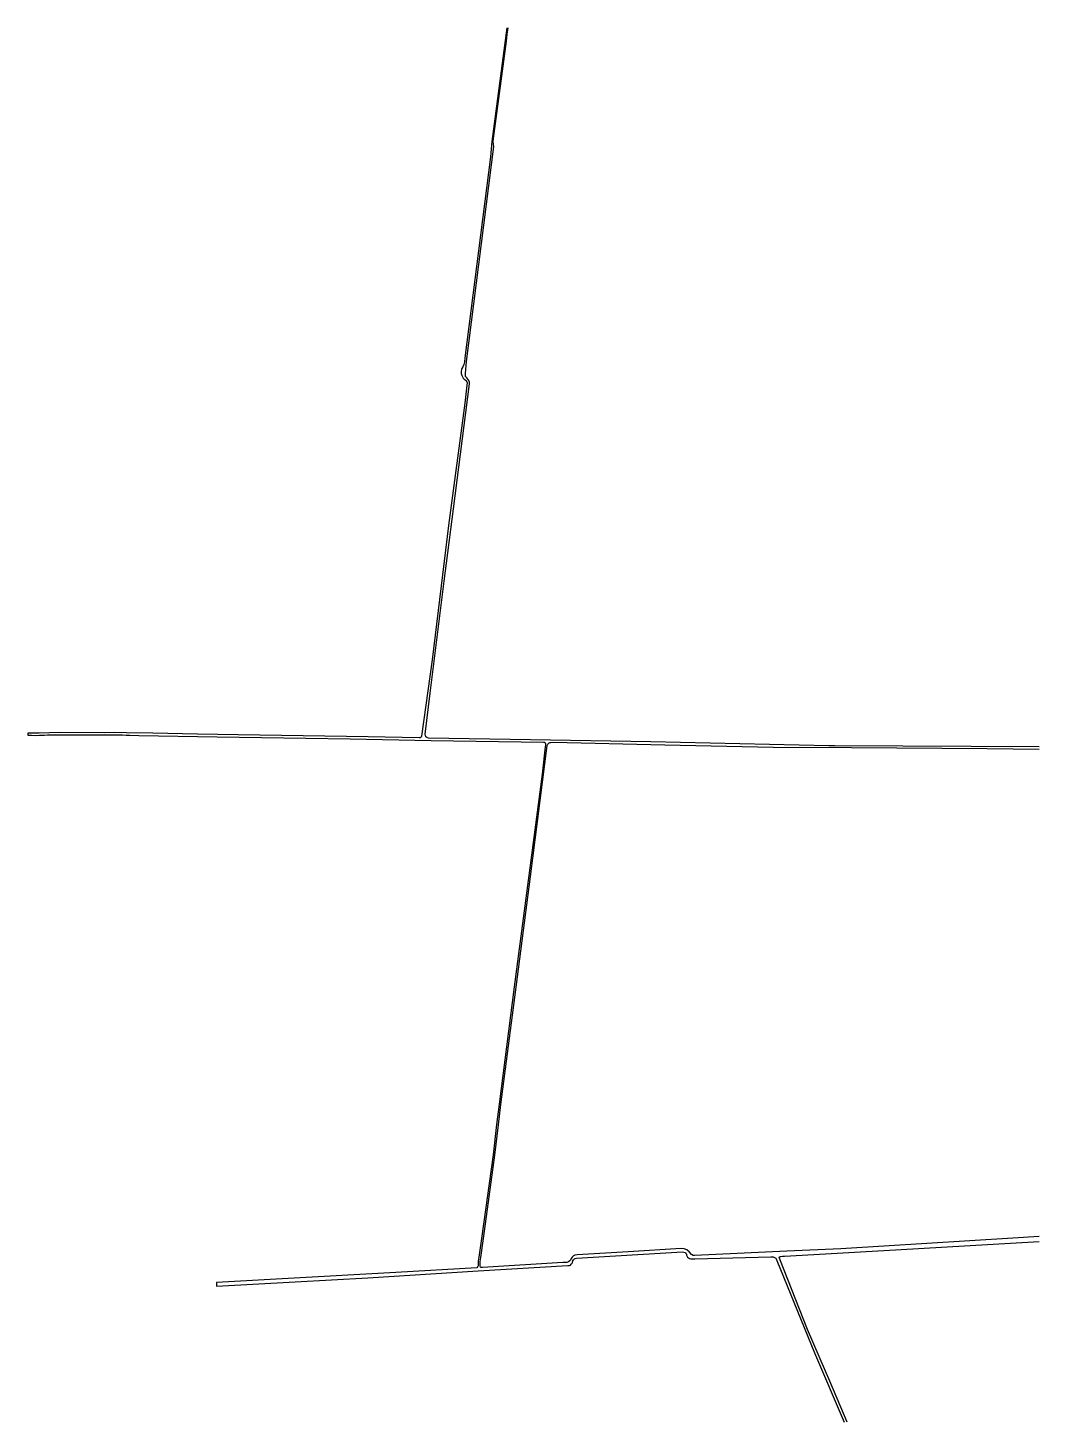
# Model space of a CAD drawing. Extents: x 0 to 349712, y 0 to 6275741.
# Drawn here: x 341519 to 343333, y 6270741 to 6273241 of the extents above; entities that cross this region are included whole.
import ezdxf

# ---------------------------------------------------------------- set-up
doc = ezdxf.new("R2010")
doc.units = 0
doc.header["$LTSCALE"] = 5
doc.layers.add('CALLES-URBANAS', color=6, linetype='Continuous')

msp = doc.modelspace()

# ---------------------------------------------------------------- linework, layer by layer
at = {"layer": 'CALLES-URBANAS'}
for points, elevation in [([(342377.7, 6273240.7), (342350.9, 6273037.2), (342348.3, 6273009.7), (342302.5, 6272649.2), (342301.7, 6272641.7), (342300.9, 6272637.2), (342299.1, 6272633.2), (342297.3, 6272630.2), (342296.7, 6272628.2), (342296.2, 6272624.7), (342296.2, 6272621.2), (342297.4, 6272617.2), (342299.6, 6272612.7), (342301.1, 6272610.7), (342303.1, 6272609.7), (342304.2, 6272608.2), (342306.3, 6272606.2), (342306.9, 6272604.2), (342306.4, 6272600.2), (342302.3, 6272567.7), (342273.3, 6272348.2), (342243.7, 6272107.7), (342224.8, 6271970.7), (342223.9, 6271968.7), (342222.2, 6271967.7), (342220.7, 6271967.7), (342129.1, 6271969.2), (341895.8, 6271973.2), (341822.7, 6271974.2), (341742.5, 6271976.2), (341695.3, 6271976.7), (341674.7, 6271977.2), (341655.6, 6271976.7), (341575.8, 6271977.2), (341538.7, 6271976.2), (341533.1, 6271976.2), (341518.6, 6271976.2), (341518.7, 6271972.7), (341525, 6271972.2), (341532.2, 6271971.7), (341539.7, 6271972.2), (341548.3, 6271972.7), (341553.7, 6271973.2), (341563.6, 6271973.2), (341599.1, 6271973.2), (341673, 6271973.2), (341688.5, 6271973.2), (341695.2, 6271972.7), (341701.4, 6271972.2), (341717.8, 6271971.7), (341858.1, 6271969.2), (342096.8, 6271965.7), (342242.4, 6271963.2), (342443.9, 6271959.7), (342445.4, 6271959.7), (342446.6, 6271958.7), (342447, 6271957.2), (342447, 6271955.2), (342446.9, 6271951.7), (342441.3, 6271902.7), (342391.2, 6271521.2), (342363.9, 6271310.7), (342359.5, 6271274.2), (342353.1, 6271219.7), (342332.6, 6271070.2), (342327.8, 6271036.2), (342326.7, 6271029.2), (342326.6, 6271023.2), (342326.6, 6271021.2), (342326, 6271019.7), (342324.3, 6271017.2), (342178.9, 6271009.2), (342157.3, 6271007.7), (341856.8, 6270991.2), (341857, 6270984.2), (341998.3, 6270992.2), (342128.5, 6270999.7), (342326.6, 6271011.7), (342487.4, 6271021.7), (342490.1, 6271021.7), (342491.8, 6271022.2), (342493.5, 6271023.7), (342495.1, 6271025.7), (342495.4, 6271027.2), (342496.4, 6271029.7), (342497.7, 6271031.7), (342499, 6271033.2), (342500.5, 6271034.2), (342502.8, 6271034.7), (342693.1, 6271046.2), (342695.7, 6271045.7), (342698.2, 6271044.7), (342699.1, 6271043.2), (342700.1, 6271041.7), (342700.4, 6271040.2), (342701, 6271038.7), (342702.2, 6271036.2), (342703.7, 6271035.2), (342705.5, 6271034.2), (342708.1, 6271033.2), (342709.6, 6271033.2), (342712.5, 6271033.2), (342714.9, 6271033.2), (342851.8, 6271037.2), (342855.6, 6271037.2), (342858.3, 6271035.7), (342860.3, 6271034.7), (342861.2, 6271033.2), (342862, 6271030.7), (342929.8, 6270865.2), (342983.3, 6270740.7)], 26595), ([(343332.9, 6271951.7), (342966.4, 6271953.2), (342955.8, 6271953.2), (342636.4, 6271960.7), (342420.6, 6271964.2), (342237.4, 6271967.2), (342234.1, 6271968.2), (342232.4, 6271969.7), (342231.8, 6271971.7), (342231.5, 6271974.2), (342240.4, 6272047.7), (342265.2, 6272248.7), (342272.3, 6272299.7), (342282.4, 6272378.2), (342311.1, 6272602.7), (342310.7, 6272605.7), (342309.8, 6272608.7), (342308.1, 6272610.7), (342306.1, 6272613.2), (342304.9, 6272614.2), (342303.7, 6272615.7), (342303.5, 6272621.2), (342305.8, 6272642.7), (342354.5, 6273028.2), (342354.2, 6273031.7), (342353.6, 6273037.2), (342354, 6273042.2), (342377.5, 6273216.7), (342378.5, 6273229.2), (342380.1, 6273240.7)], 26593), ([(343332.9, 6271073.7), (343285.5, 6271070.7), (342977, 6271051.7), (342880.1, 6271047.2), (342714.6, 6271039.2), (342712.1, 6271039.7), (342708.9, 6271041.2), (342705.3, 6271045.7), (342700.7, 6271049.7), (342696.1, 6271051.7), (342690.7, 6271052.2), (342595.7, 6271046.2), (342503.8, 6271040.7), (342499.6, 6271040.2), (342497.3, 6271038.7), (342495.1, 6271036.7), (342493.1, 6271034.2), (342491.9, 6271031.2), (342490.6, 6271029.7), (342488.5, 6271028.2), (342485.5, 6271027.2), (342480.9, 6271027.2), (342478.6, 6271026.7), (342334, 6271017.7), (342332.1, 6271018.2), (342330.8, 6271018.7), (342329.8, 6271020.7), (342329.8, 6271023.2), (342330, 6271028.7), (342331, 6271035.7), (342335.8, 6271069.7), (342356.3, 6271219.2), (342362.7, 6271273.7), (342367.1, 6271310.2), (342394.4, 6271520.7), (342420.6, 6271719.2), (342450.5, 6271954.2), (342451.5, 6271956.2), (342452.6, 6271957.7), (342453.7, 6271958.7), (342455.3, 6271959.4), (342456.9, 6271959.5), (342461.2, 6271959.7), (342661.1, 6271955.2), (342855.8, 6271951.2), (342996.5, 6271950.2), (343239.9, 6271948.7), (343332.9, 6271947.2)], 26594), ([(342988.5, 6270740.7), (342957.5, 6270814.2), (342949.7, 6270832.2), (342917.3, 6270906.7), (342867.9, 6271032.7), (342866.7, 6271036.7), (342868, 6271037.7), (342869.5, 6271037.7), (342872.7, 6271038.2), (342875.8, 6271038.2), (343075.3, 6271049.7), (343332.9, 6271064.7)], 26596)]:
    msp.add_lwpolyline(points, dxfattribs=dict(at, elevation=elevation))

doc.saveas('drawing.dxf')
